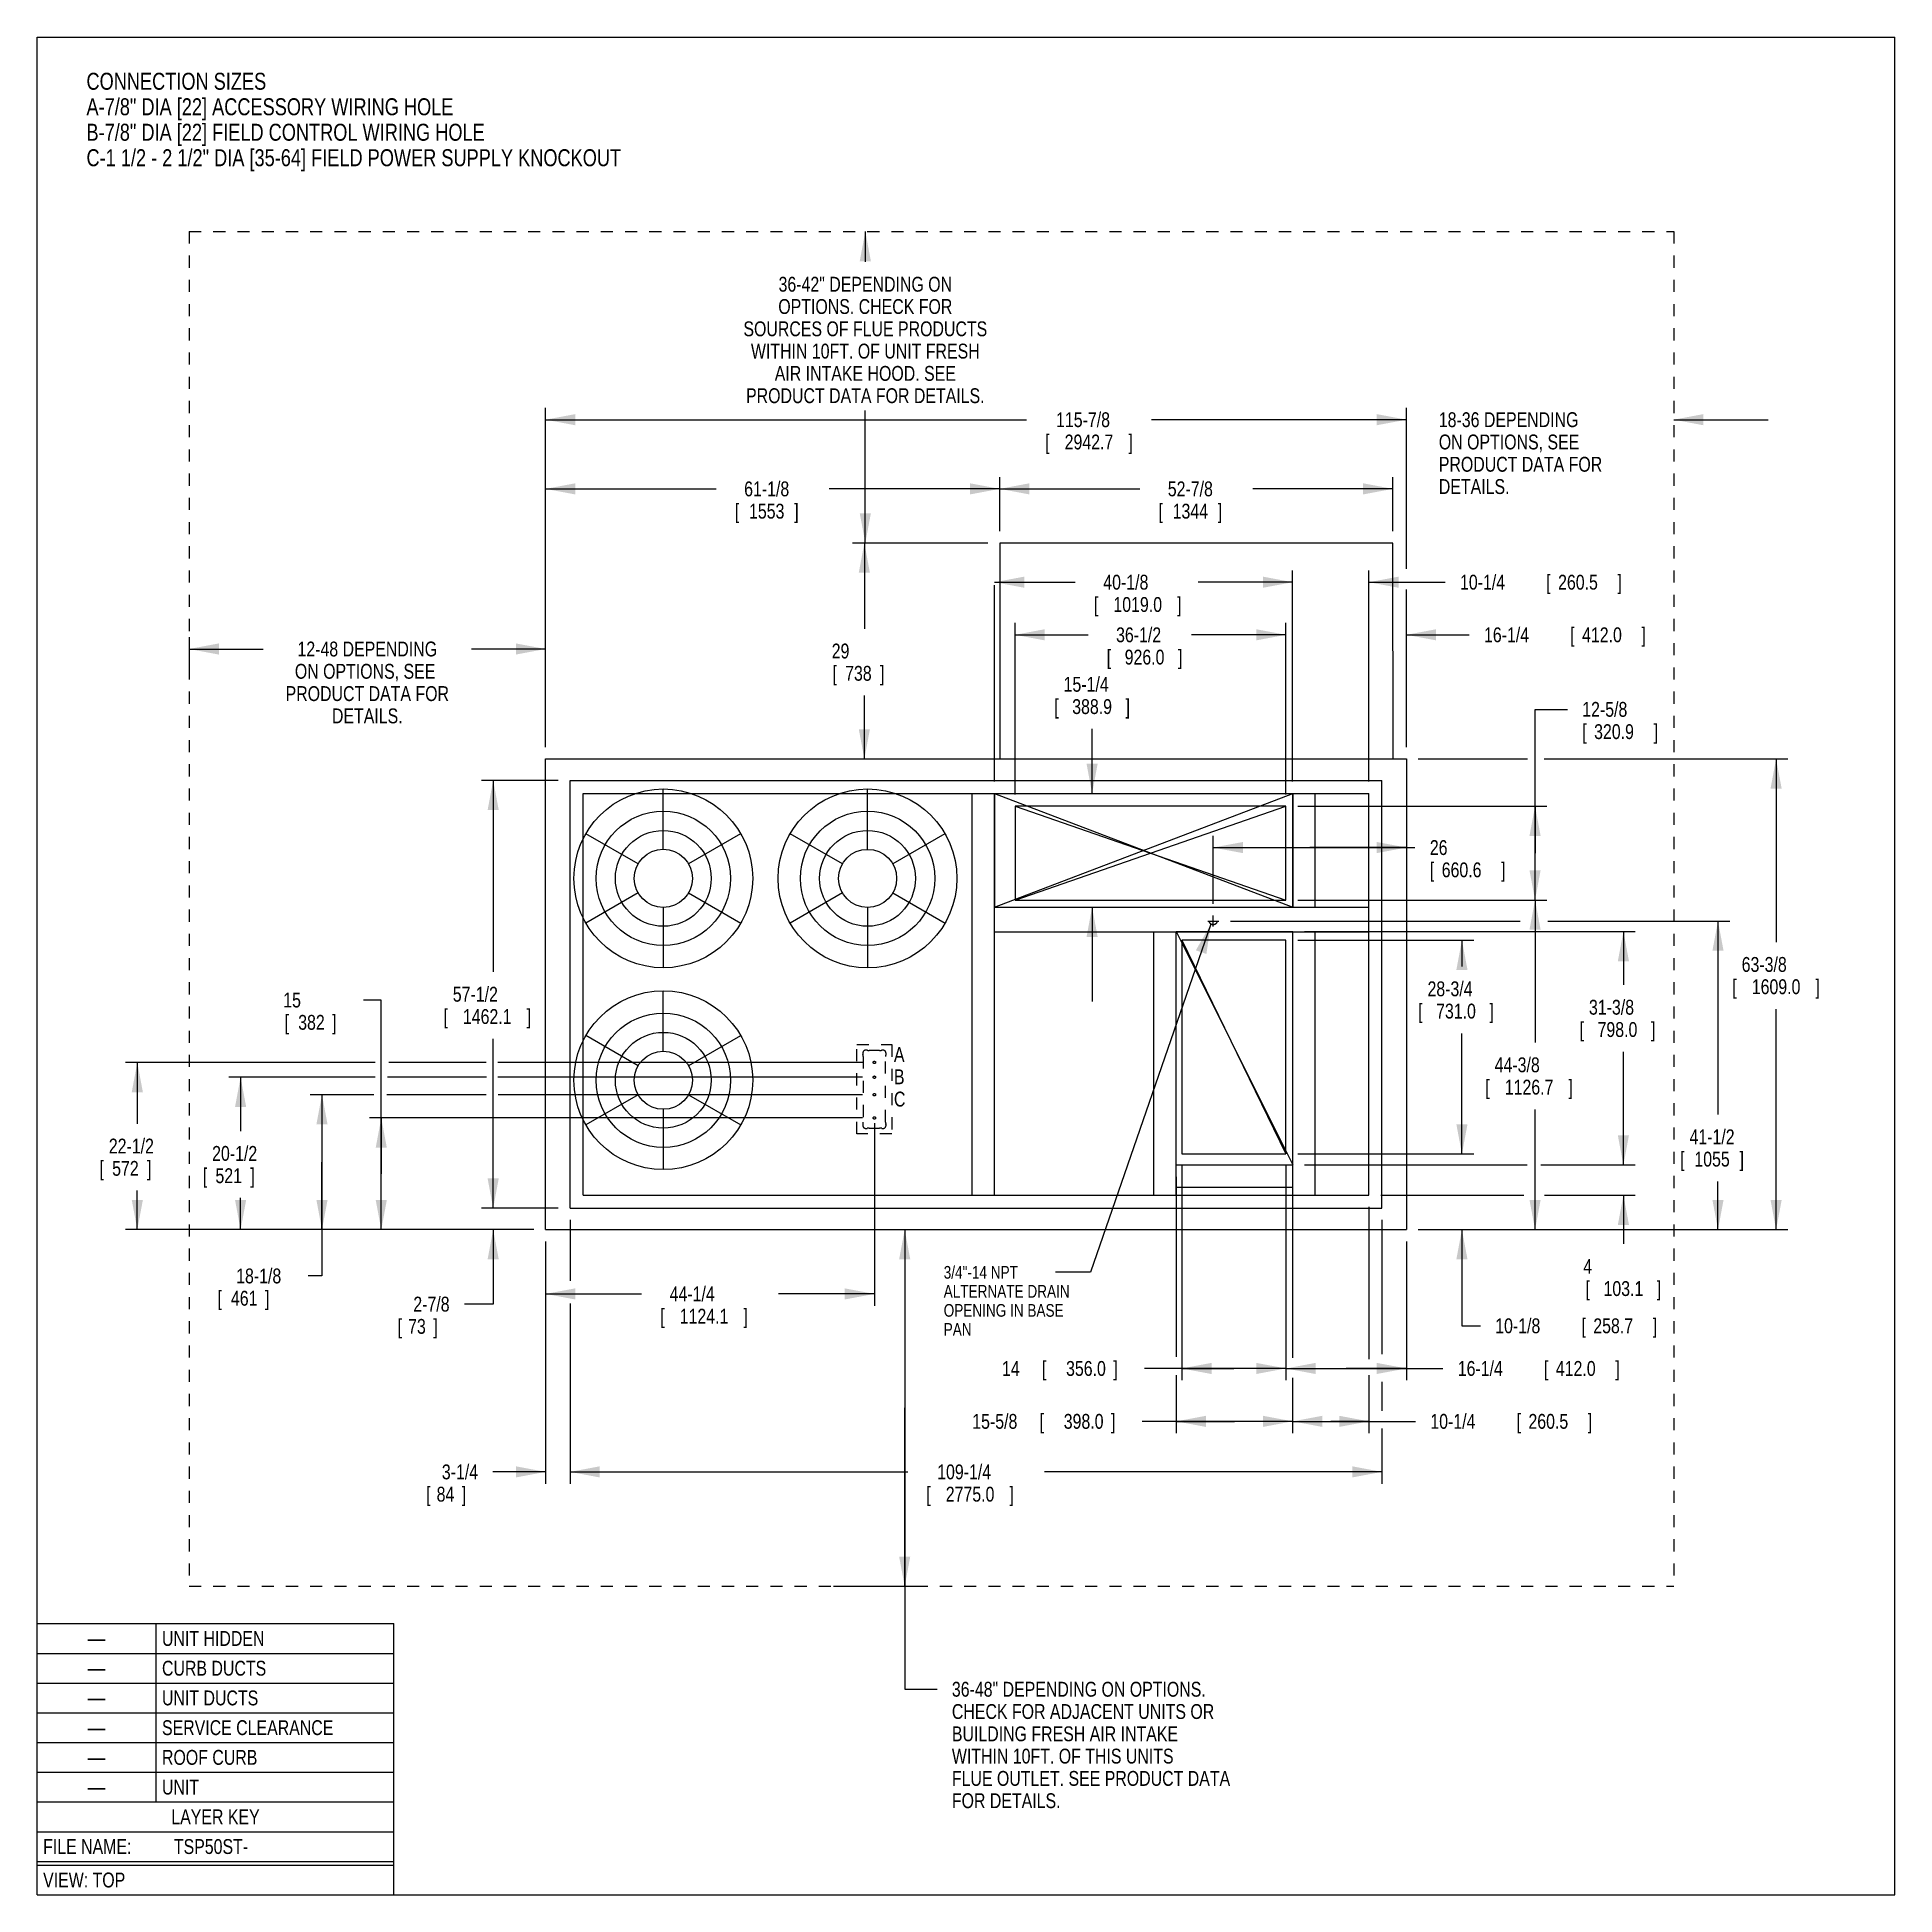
# Model space of a CAD drawing. Extents: x 0 to 250, y 0 to 250.
import ezdxf
from ezdxf.enums import TextEntityAlignment as Align

# ---------------------------------------------------------------- set-up
doc = ezdxf.new("R2010")
doc.units = 0
doc.header["$LTSCALE"] = 16.296296
for name, pattern in [('CENTER', [0.6, 0.375, -0.075, 0.075, -0.075]), ('DASHED', [0.2, 0.1, -0.1]), ('HIDDEN', [0.2, 0.1, -0.1])]:
    doc.linetypes.add(name, pattern=pattern)
doc.layers.get('0').update_dxf_attribs({"linetype": 'CONTINUOUS'})
for name, color, linetype in [('CURB-14', 6, 'CONTINUOUS'), ('CURB-14-DIM', 6, 'CONTINUOUS'), ('CURB-24', 6, 'CONTINUOUS'), ('CURB-24-DIM', 6, 'CONTINUOUS'), ('CURB-DUCTS', 5, 'CONTINUOUS'), ('CURBDUCTDIM', 5, 'CONTINUOUS'), ('HOOD', 7, 'CONTINUOUS'), ('NOTES', 1, 'CONTINUOUS'), ('SERVCLEAR', 1, 'CONTINUOUS'), ('SERVCLRDIM', 1, 'CONTINUOUS'), ('UNIT-DIM', 7, 'CONTINUOUS'), ('UNIT-DUCTS', 2, 'CONTINUOUS'), ('UNIT-HID', 8, 'CONTINUOUS'), ('UNIT-SOL', 7, 'CONTINUOUS'), ('UNITDUCTDIM', 2, 'CONTINUOUS')]:
    doc.layers.add(name, color=color, linetype=linetype)
doc.styles.get("Standard").update_dxf_attribs({"font": 'txt', "width": 0.8})
doc.styles.add('TEXTSTYLE_2', font='txt', dxfattribs={"width": 8})
doc.dimstyles.get("Standard").update_dxf_attribs({"dimtxt": 0.18, "dimasz": 0.18, "dimexe": 0.18, "dimexo": 0.0625, "dimgap": 0.09, "dimtad": 0, "dimtih": 1, "dimtoh": 1, "dimzin": 0, "dimcen": 0.09, "dimazin": 3, "dimtfac": 1, "dimtofl": 0, "dimtmove": 0, "dimatfit": 3})

# ---------------------------------------------------------------- blocks, each defined once
blk = doc.blocks.new('_FILLED')
at = {"color": 0, "linetype": 'ByBlock'}
blk.add_solid([(0, 0), (-1, 0.1875), (-1, -0.1875)], dxfattribs=at)
blk = doc.blocks.new('*D1')
at = {"layer": 'SERVCLRDIM', "color": 1, "linetype": 'CONTINUOUS'}
for p, q in [((116.75, 89.52), (116.75, 65.52)), ((116.75, 41.52), (116.75, 65.52)), ((116.75, 65.52), (116.75, 27.67)), ((107.16, 41.52), (118.34, 41.52)), ((116.75, 27.67), (121.1, 27.67))]:
    blk.add_line(p, q, dxfattribs=at)
at = {"layer": 'SERVCLRDIM', "color": 1, "linetype": 'CONTINUOUS', "xscale": 4, "yscale": 4, "zscale": 4}
for p, rotation in [((116.75, 89.52), 90), ((116.75, 41.52), 270)]:
    blk.add_blockref('_FILLED', p, dxfattribs=dict(at, rotation=rotation))
at = {"layer": 'SERVCLRDIM', "color": 1, "linetype": 'CONTINUOUS', "width": 0.8}
for s, p in [('36-48" DEPENDING ON OPTIONS.', (123.1, 26.67)), ('CHECK FOR ADJACENT UNITS OR', (123.1, 23.67)), ('BUILDING FRESH AIR INTAKE', (123.1, 20.67)), ('WITHIN 10FT. OF THIS UNITS', (123.1, 17.67)), ('FLUE OUTLET. SEE PRODUCT DATA', (123.1, 14.67)), ('FOR DETAILS.', (123.1, 11.67))]:
    blk.add_text(s, height=2, dxfattribs=at).set_placement(p)
blk = doc.blocks.new('*D2')
at = {"layer": 'SERVCLRDIM', "color": 1, "linetype": 'CONTINUOUS'}
for p, q in [((184.27, 197.52), (184.27, 200.11)), ((184.27, 198.52), (171.57, 198.52)), ((184.27, 191.13), (184.27, 197.52)), ((220.24, 198.52), (232.94, 198.52))]:
    blk.add_line(p, q, dxfattribs=at)
at = {"layer": 'SERVCLRDIM', "color": 1, "linetype": 'CONTINUOUS', "xscale": 4, "yscale": 4, "zscale": 4}
blk.add_blockref('_FILLED', (184.27, 198.52), dxfattribs=at)
at = {"layer": 'SERVCLRDIM', "color": 1, "linetype": 'CONTINUOUS', "xscale": 4, "yscale": 4, "zscale": 4, "rotation": 180}
blk.add_blockref('_FILLED', (220.24, 198.52), dxfattribs=at)
at = {"layer": 'SERVCLRDIM', "color": 1, "linetype": 'CONTINUOUS', "width": 0.8}
for s, p in [('18-36 DEPENDING', (188.63, 197.52)), ('ON OPTIONS, SEE', (188.63, 194.52)), ('PRODUCT DATA FOR ', (188.63, 191.52)), ('DETAILS.', (188.63, 188.52))]:
    blk.add_text(s, height=2, dxfattribs=at).set_placement(p)
blk = doc.blocks.new('*D3')
at = {"layer": 'UNIT-DIM', "color": 7, "linetype": 'CONTINUOUS'}
for p, q in [((160.59, 131.05), (199.59, 131.05)), ((203.3, 131.05), (227.79, 131.05)), ((226.2, 131.05), (226.2, 105.01)), ((226.2, 89.52), (226.2, 96.01)), ((185.86, 89.52), (227.79, 89.52))]:
    blk.add_line(p, q, dxfattribs=at)
at = {"layer": 'UNIT-DIM', "color": 7, "linetype": 'CONTINUOUS', "xscale": 4, "yscale": 4, "zscale": 4}
for p, rotation in [((226.2, 131.05), 90), ((226.2, 89.52), 270)]:
    blk.add_blockref('_FILLED', p, dxfattribs=dict(at, rotation=rotation))
at = {"layer": 'UNIT-DIM', "color": 7, "linetype": 'CONTINUOUS', "width": 0.8}
for s, p in [('41-1/2', (225.4, 101.01)), ('[', (221.4, 98.01)), ('1055', (225.4, 98.01)), (']', (229.4, 98.01))]:
    blk.add_text(s, height=2, dxfattribs=at).set_placement(p, align=Align.CENTER)
blk = doc.blocks.new('*D4')
at = {"layer": 'UNIT-DIM', "color": 7, "linetype": 'CONTINUOUS'}
for p, q in [((158.27, 133.38), (158.27, 142.53)), ((158.27, 140.94), (171.27, 140.94)), ((184.27, 140.94), (171.27, 140.94)), ((171.27, 140.94), (185.42, 140.94))]:
    blk.add_line(p, q, dxfattribs=at)
at = {"layer": 'UNIT-DIM', "color": 7, "linetype": 'CONTINUOUS', "xscale": 4, "yscale": 4, "zscale": 4, "rotation": 180}
blk.add_blockref('_FILLED', (158.27, 140.94), dxfattribs=at)
at = {"layer": 'UNIT-DIM', "color": 7, "linetype": 'CONTINUOUS', "xscale": 4, "yscale": 4, "zscale": 4}
blk.add_blockref('_FILLED', (184.27, 140.94), dxfattribs=at)
at = {"layer": 'UNIT-DIM', "color": 7, "linetype": 'CONTINUOUS', "width": 0.8}
for s, p in [('26', (187.42, 139.94)), ('[', (187.42, 136.94)), ('660.6', (189.02, 136.94)), (']', (197.02, 136.94))]:
    blk.add_text(s, height=2, dxfattribs=at).set_placement(p)
blk = doc.blocks.new('*D5')
at = {"layer": 'UNIT-DIM', "color": 7, "linetype": 'CONTINUOUS'}
for p, q in [((127.96, 181.92), (109.73, 181.92)), ((111.32, 181.92), (111.32, 170.39)), ((111.32, 152.87), (111.32, 161.39))]:
    blk.add_line(p, q, dxfattribs=at)
at = {"layer": 'UNIT-DIM', "color": 7, "linetype": 'CONTINUOUS', "xscale": 4, "yscale": 4, "zscale": 4}
for p, rotation in [((111.32, 181.92), 90), ((111.32, 152.87), 270)]:
    blk.add_blockref('_FILLED', p, dxfattribs=dict(at, rotation=rotation))
at = {"layer": 'UNIT-DIM', "color": 7, "linetype": 'CONTINUOUS', "width": 0.8}
for s, p in [('29', (108.12, 166.39)), ('[', (107.32, 163.39)), ('738', (110.52, 163.39)), (']', (113.72, 163.39))]:
    blk.add_text(s, height=2, dxfattribs=at).set_placement(p, align=Align.CENTER)
blk = doc.blocks.new('*D6')
at = {"layer": 'UNIT-DIM', "color": 7, "linetype": 'CONTINUOUS'}
for p, q in [((129.54, 183.5), (129.54, 190.8)), ((182.44, 183.5), (182.44, 190.8)), ((129.54, 189.21), (148.39, 189.21)), ((182.44, 189.21), (163.59, 189.21))]:
    blk.add_line(p, q, dxfattribs=at)
at = {"layer": 'UNIT-DIM', "color": 7, "linetype": 'CONTINUOUS', "xscale": 4, "yscale": 4, "zscale": 4, "rotation": 180}
blk.add_blockref('_FILLED', (129.54, 189.21), dxfattribs=at)
at = {"layer": 'UNIT-DIM', "color": 7, "linetype": 'CONTINUOUS', "xscale": 4, "yscale": 4, "zscale": 4}
blk.add_blockref('_FILLED', (182.44, 189.21), dxfattribs=at)
at = {"layer": 'UNIT-DIM', "color": 7, "linetype": 'CONTINUOUS', "width": 0.8}
for s, p in [('52-7/8', (155.19, 188.21)), ('[', (151.19, 185.21)), ('1344', (155.19, 185.21)), (']', (159.19, 185.21))]:
    blk.add_text(s, height=2, dxfattribs=at).set_placement(p, align=Align.CENTER)
blk = doc.blocks.new('*D7')
at = {"layer": 'UNIT-DIM', "color": 7, "linetype": 'CONTINUOUS'}
for p, q in [((46.31, 120.42), (43.9, 120.42)), ((46.31, 97.04), (46.31, 120.42)), ((111.09, 104.55), (44.72, 104.55)), ((46.31, 104.55), (46.31, 97.04)), ((46.31, 89.52), (46.31, 97.04)), ((66.83, 89.52), (44.72, 89.52))]:
    blk.add_line(p, q, dxfattribs=at)
at = {"layer": 'UNIT-DIM', "color": 7, "linetype": 'CONTINUOUS', "xscale": 4, "yscale": 4, "zscale": 4}
for p, rotation in [((46.31, 104.55), 90), ((46.31, 89.52), 270)]:
    blk.add_blockref('_FILLED', p, dxfattribs=dict(at, rotation=rotation))
at = {"layer": 'UNIT-DIM', "color": 7, "linetype": 'CONTINUOUS', "width": 0.8}
for s, p in [('15', (35.5, 119.42)), ('[', (33.9, 116.42)), ('382', (38.7, 116.42)), (']', (40.3, 116.42))]:
    blk.add_text(s, height=2, dxfattribs=at).set_placement(p, align=Align.RIGHT)
blk = doc.blocks.new('*D8')
at = {"layer": 'UNIT-DIM', "color": 7, "linetype": 'CONTINUOUS'}
for p, q in [((45.32, 107.68), (36.74, 107.68)), ((38.33, 107.68), (38.33, 98.6)), ((60.41, 107.68), (47.06, 107.68)), ((111.09, 107.68), (62.06, 107.68)), ((38.33, 89.52), (38.33, 98.6)), ((38.33, 98.6), (38.33, 83.29)), ((66.83, 89.52), (36.74, 89.52)), ((38.33, 83.29), (36.45, 83.29))]:
    blk.add_line(p, q, dxfattribs=at)
at = {"layer": 'UNIT-DIM', "color": 7, "linetype": 'CONTINUOUS', "xscale": 4, "yscale": 4, "zscale": 4}
for p, rotation in [((38.33, 107.68), 90), ((38.33, 89.52), 270)]:
    blk.add_blockref('_FILLED', p, dxfattribs=dict(at, rotation=rotation))
at = {"layer": 'UNIT-DIM', "color": 7, "linetype": 'CONTINUOUS', "width": 0.8}
for s, p in [('18-1/8', (32.85, 82.29)), ('[', (24.85, 79.29)), ('461', (29.65, 79.29)), (']', (31.25, 79.29))]:
    blk.add_text(s, height=2, dxfattribs=at).set_placement(p, align=Align.RIGHT)
blk = doc.blocks.new('*D9')
at = {"layer": 'UNIT-DIM', "color": 7, "linetype": 'CONTINUOUS'}
for p, q in [((45.49, 110.03), (25.8, 110.03)), ((27.38, 110.03), (27.38, 102.78)), ((60.49, 110.03), (47.14, 110.03)), ((111.09, 110.03), (61.98, 110.03)), ((27.38, 89.52), (27.38, 93.78)), ((66.83, 89.52), (25.8, 89.52))]:
    blk.add_line(p, q, dxfattribs=at)
at = {"layer": 'UNIT-DIM', "color": 7, "linetype": 'CONTINUOUS', "xscale": 4, "yscale": 4, "zscale": 4}
for p, rotation in [((27.38, 110.03), 90), ((27.38, 89.52), 270)]:
    blk.add_blockref('_FILLED', p, dxfattribs=dict(at, rotation=rotation))
at = {"layer": 'UNIT-DIM', "color": 7, "linetype": 'CONTINUOUS', "width": 0.8}
for s, p in [('20-1/2', (26.58, 98.78)), ('[', (22.58, 95.78)), ('521', (25.78, 95.78)), (']', (28.98, 95.78))]:
    blk.add_text(s, height=2, dxfattribs=at).set_placement(p, align=Align.CENTER)
blk = doc.blocks.new('*D10')
at = {"layer": 'UNIT-DIM', "color": 7, "linetype": 'CONTINUOUS'}
for p, q in [((45.49, 112.02), (11.89, 112.02)), ((13.48, 112.02), (13.48, 103.77)), ((60.41, 112.02), (47.31, 112.02)), ((111.09, 112.02), (61.98, 112.02)), ((13.48, 89.52), (13.48, 94.77)), ((66.83, 89.52), (11.89, 89.52))]:
    blk.add_line(p, q, dxfattribs=at)
at = {"layer": 'UNIT-DIM', "color": 7, "linetype": 'CONTINUOUS', "xscale": 4, "yscale": 4, "zscale": 4}
for p, rotation in [((13.48, 112.02), 90), ((13.48, 89.52), 270)]:
    blk.add_blockref('_FILLED', p, dxfattribs=dict(at, rotation=rotation))
at = {"layer": 'UNIT-DIM', "color": 7, "linetype": 'CONTINUOUS', "width": 0.8}
for s, p in [('22-1/2', (12.68, 99.77)), ('[', (8.68, 96.77)), ('572', (11.88, 96.77)), (']', (15.08, 96.77))]:
    blk.add_text(s, height=2, dxfattribs=at).set_placement(p, align=Align.CENTER)
blk = doc.blocks.new('*D11')
at = {"layer": 'UNIT-DIM', "color": 7, "linetype": 'CONTINUOUS'}
for p, q in [((112.67, 103.86), (112.67, 79.28)), ((68.42, 87.93), (68.42, 79.28)), ((68.42, 80.87), (81.35, 80.87)), ((112.67, 80.87), (99.75, 80.87))]:
    blk.add_line(p, q, dxfattribs=at)
at = {"layer": 'UNIT-DIM', "color": 7, "linetype": 'CONTINUOUS', "xscale": 4, "yscale": 4, "zscale": 4, "rotation": 180}
blk.add_blockref('_FILLED', (68.42, 80.87), dxfattribs=at)
at = {"layer": 'UNIT-DIM', "color": 7, "linetype": 'CONTINUOUS', "xscale": 4, "yscale": 4, "zscale": 4}
blk.add_blockref('_FILLED', (112.67, 80.87), dxfattribs=at)
at = {"layer": 'UNIT-DIM', "color": 7, "linetype": 'CONTINUOUS', "width": 0.8}
for s, p in [('44-1/4', (88.15, 79.87)), ('[', (84.15, 76.87)), ('1124.1', (89.75, 76.87)), (']', (95.35, 76.87))]:
    blk.add_text(s, height=2, dxfattribs=at).set_placement(p, align=Align.CENTER)
blk = doc.blocks.new('*D12')
at = {"layer": 'UNITDUCTDIM', "color": 2, "linetype": 'CONTINUOUS'}
for p, q in [((169.64, 133.88), (203.17, 133.88)), ((201.58, 133.88), (201.58, 114.7)), ((201.58, 89.52), (201.58, 105.7)), ((185.86, 89.52), (203.17, 89.52))]:
    blk.add_line(p, q, dxfattribs=at)
at = {"layer": 'UNITDUCTDIM', "color": 2, "linetype": 'CONTINUOUS', "xscale": 4, "yscale": 4, "zscale": 4}
for p, rotation in [((201.58, 133.88), 90), ((201.58, 89.52), 270)]:
    blk.add_blockref('_FILLED', p, dxfattribs=dict(at, rotation=rotation))
at = {"layer": 'UNITDUCTDIM', "color": 2, "linetype": 'CONTINUOUS', "width": 0.8}
for s, p in [('44-3/8', (199.18, 110.7)), ('[', (195.18, 107.7)), ('1126.7', (200.78, 107.7)), (']', (206.38, 107.7))]:
    blk.add_text(s, height=2, dxfattribs=at).set_placement(p, align=Align.CENTER)
blk = doc.blocks.new('*D13')
at = {"layer": 'UNITDUCTDIM', "color": 2, "linetype": 'CONTINUOUS'}
for p, q in [((201.58, 140.19), (201.58, 159.54)), ((201.58, 159.54), (205.93, 159.54)), ((169.64, 146.51), (203.17, 146.51)), ((201.58, 146.51), (201.58, 140.19)), ((201.58, 133.88), (201.58, 140.19)), ((169.64, 133.88), (203.17, 133.88))]:
    blk.add_line(p, q, dxfattribs=at)
at = {"layer": 'UNITDUCTDIM', "color": 2, "linetype": 'CONTINUOUS', "xscale": 4, "yscale": 4, "zscale": 4}
for p, rotation in [((201.58, 146.51), 90), ((201.58, 133.88), 270)]:
    blk.add_blockref('_FILLED', p, dxfattribs=dict(at, rotation=rotation))
at = {"layer": 'UNITDUCTDIM', "color": 2, "linetype": 'CONTINUOUS', "width": 0.8}
for s, p in [('12-5/8', (207.93, 158.54)), ('[', (207.93, 155.54)), ('320.9', (209.53, 155.54)), (']', (217.53, 155.54))]:
    blk.add_text(s, height=2, dxfattribs=at).set_placement(p)
blk = doc.blocks.new('*D14')
at = {"layer": 'UNIT-DIM', "color": 7, "linetype": 'CONTINUOUS'}
for p, q in [((68.42, 154.46), (68.42, 190.8)), ((129.54, 183.5), (129.54, 190.8)), ((68.42, 189.21), (91.38, 189.21)), ((129.54, 189.21), (106.58, 189.21))]:
    blk.add_line(p, q, dxfattribs=at)
at = {"layer": 'UNIT-DIM', "color": 7, "linetype": 'CONTINUOUS', "xscale": 4, "yscale": 4, "zscale": 4, "rotation": 180}
blk.add_blockref('_FILLED', (68.42, 189.21), dxfattribs=at)
at = {"layer": 'UNIT-DIM', "color": 7, "linetype": 'CONTINUOUS', "xscale": 4, "yscale": 4, "zscale": 4}
blk.add_blockref('_FILLED', (129.54, 189.21), dxfattribs=at)
at = {"layer": 'UNIT-DIM', "color": 7, "linetype": 'CONTINUOUS', "width": 0.8}
for s, p in [('61-1/8', (98.18, 188.21)), ('[', (94.18, 185.21)), ('1553', (98.18, 185.21)), (']', (102.18, 185.21))]:
    blk.add_text(s, height=2, dxfattribs=at).set_placement(p, align=Align.CENTER)
blk = doc.blocks.new('*D15')
at = {"layer": 'UNITDUCTDIM', "color": 2, "linetype": 'CONTINUOUS'}
for p, q in [((168.05, 148.1), (168.05, 171.16)), ((184.27, 154.46), (184.27, 171.16)), ((168.05, 169.57), (155.35, 169.57)), ((184.27, 169.57), (192.71, 169.57))]:
    blk.add_line(p, q, dxfattribs=at)
at = {"layer": 'UNITDUCTDIM', "color": 2, "linetype": 'CONTINUOUS', "xscale": 4, "yscale": 4, "zscale": 4}
blk.add_blockref('_FILLED', (168.05, 169.57), dxfattribs=at)
at = {"layer": 'UNITDUCTDIM', "color": 2, "linetype": 'CONTINUOUS', "xscale": 4, "yscale": 4, "zscale": 4, "rotation": 180}
blk.add_blockref('_FILLED', (184.27, 169.57), dxfattribs=at)
at = {"layer": 'UNITDUCTDIM', "color": 2, "linetype": 'CONTINUOUS', "width": 0.8}
for s, p in [('16-1/4', (194.71, 168.57)), ('[', (206.31, 168.57)), ('412.0', (207.91, 168.57)), (']', (215.91, 168.57))]:
    blk.add_text(s, height=2, dxfattribs=at).set_placement(p)
blk = doc.blocks.new('*D16')
at = {"layer": 'UNITDUCTDIM', "color": 2, "linetype": 'CONTINUOUS'}
for p, q in [((131.6, 148.1), (131.6, 171.16)), ((168.05, 148.1), (168.05, 171.16)), ((131.6, 169.57), (141.43, 169.57)), ((168.05, 169.57), (158.23, 169.57))]:
    blk.add_line(p, q, dxfattribs=at)
at = {"layer": 'UNITDUCTDIM', "color": 2, "linetype": 'CONTINUOUS', "xscale": 4, "yscale": 4, "zscale": 4, "rotation": 180}
blk.add_blockref('_FILLED', (131.6, 169.57), dxfattribs=at)
at = {"layer": 'UNITDUCTDIM', "color": 2, "linetype": 'CONTINUOUS', "xscale": 4, "yscale": 4, "zscale": 4}
blk.add_blockref('_FILLED', (168.05, 169.57), dxfattribs=at)
at = {"layer": 'UNITDUCTDIM', "color": 2, "linetype": 'CONTINUOUS', "width": 0.8}
for s, p in [('36-1/2', (148.23, 168.57)), ('[', (144.23, 165.57)), ('926.0', (149.03, 165.57)), (']', (153.83, 165.57))]:
    blk.add_text(s, height=2, dxfattribs=at).set_placement(p, align=Align.CENTER)
blk = doc.blocks.new('*D17')
at = {"layer": 'UNITDUCTDIM', "color": 2, "linetype": 'CONTINUOUS'}
for p, q in [((168.05, 88.37), (168.05, 69.25)), ((184.27, 87.93), (184.27, 69.25)), ((168.05, 70.84), (176.16, 70.84)), ((184.27, 70.84), (176.16, 70.84)), ((176.16, 70.84), (189.18, 70.84))]:
    blk.add_line(p, q, dxfattribs=at)
at = {"layer": 'UNITDUCTDIM', "color": 2, "linetype": 'CONTINUOUS', "xscale": 4, "yscale": 4, "zscale": 4, "rotation": 180}
blk.add_blockref('_FILLED', (168.05, 70.84), dxfattribs=at)
at = {"layer": 'UNITDUCTDIM', "color": 2, "linetype": 'CONTINUOUS', "xscale": 4, "yscale": 4, "zscale": 4}
blk.add_blockref('_FILLED', (184.27, 70.84), dxfattribs=at)
at = {"layer": 'UNITDUCTDIM', "color": 2, "linetype": 'CONTINUOUS', "width": 0.8}
for s, p in [('16-1/4', (191.18, 69.84)), ('[', (202.78, 69.84)), ('412.0', (204.38, 69.84)), (']', (212.38, 69.84))]:
    blk.add_text(s, height=2, dxfattribs=at).set_placement(p)
blk = doc.blocks.new('*D18')
at = {"layer": 'UNITDUCTDIM', "color": 2, "linetype": 'CONTINUOUS'}
for p, q in [((154.04, 98.12), (154.04, 69.25)), ((168.05, 98.12), (168.05, 85.95)), ((168.05, 81.8), (168.05, 69.25)), ((161.05, 70.84), (149.02, 70.84)), ((154.04, 70.84), (161.05, 70.84)), ((168.05, 70.84), (161.05, 70.84))]:
    blk.add_line(p, q, dxfattribs=at)
at = {"layer": 'UNITDUCTDIM', "color": 2, "linetype": 'CONTINUOUS', "xscale": 4, "yscale": 4, "zscale": 4, "rotation": 180}
blk.add_blockref('_FILLED', (154.04, 70.84), dxfattribs=at)
at = {"layer": 'UNITDUCTDIM', "color": 2, "linetype": 'CONTINUOUS', "xscale": 4, "yscale": 4, "zscale": 4}
blk.add_blockref('_FILLED', (168.05, 70.84), dxfattribs=at)
at = {"layer": 'UNITDUCTDIM', "color": 2, "linetype": 'CONTINUOUS', "width": 0.8}
for s, p in [('14', (132.22, 69.84)), ('[', (135.82, 69.84)), ('356.0', (143.82, 69.84)), (']', (145.42, 69.84))]:
    blk.add_text(s, height=2, dxfattribs=at).set_placement(p, align=Align.RIGHT)
blk = doc.blocks.new('*D19')
at = {"layer": 'UNITDUCTDIM', "color": 2, "linetype": 'CONTINUOUS'}
for p, q in [((169.64, 128.48), (193.32, 128.48)), ((191.74, 128.48), (191.74, 124.93)), ((191.74, 99.71), (191.74, 115.93)), ((169.64, 99.71), (193.32, 99.71))]:
    blk.add_line(p, q, dxfattribs=at)
at = {"layer": 'UNITDUCTDIM', "color": 2, "linetype": 'CONTINUOUS', "xscale": 4, "yscale": 4, "zscale": 4}
for p, rotation in [((191.74, 128.48), 90), ((191.74, 99.71), 270)]:
    blk.add_blockref('_FILLED', p, dxfattribs=dict(at, rotation=rotation))
at = {"layer": 'UNITDUCTDIM', "color": 2, "linetype": 'CONTINUOUS', "width": 0.8}
for s, p in [('28-3/4', (190.14, 120.93)), ('[', (186.14, 117.93)), (']', (195.74, 117.93)), ('731.0', (190.94, 117.93))]:
    blk.add_text(s, height=2, dxfattribs=at).set_placement(p, align=Align.CENTER)
blk = doc.blocks.new('*D20')
at = {"layer": 'SERVCLRDIM', "color": 1, "linetype": 'CONTINUOUS'}
for p, q in [((20.45, 169.24), (20.45, 166.66)), ((20.45, 167.66), (30.43, 167.66)), ((68.42, 167.66), (58.43, 167.66)), ((68.42, 166.66), (68.42, 169.24)), ((20.45, 166.66), (20.45, 163.95)), ((68.42, 154.46), (68.42, 166.66))]:
    blk.add_line(p, q, dxfattribs=at)
at = {"layer": 'SERVCLRDIM', "color": 1, "linetype": 'CONTINUOUS', "xscale": 4, "yscale": 4, "zscale": 4, "rotation": 180}
blk.add_blockref('_FILLED', (20.45, 167.66), dxfattribs=at)
at = {"layer": 'SERVCLRDIM', "color": 1, "linetype": 'CONTINUOUS', "xscale": 4, "yscale": 4, "zscale": 4}
blk.add_blockref('_FILLED', (68.42, 167.66), dxfattribs=at)
at = {"layer": 'SERVCLRDIM', "color": 1, "linetype": 'CONTINUOUS', "width": 0.8}
for s, p in [('12-48 DEPENDING', (44.43, 166.66)), ('ON OPTIONS, SEE ', (44.43, 163.66)), ('PRODUCT DATA FOR', (44.43, 160.66)), ('DETAILS.', (44.43, 157.66))]:
    blk.add_text(s, height=2, dxfattribs=at).set_placement(p, align=Align.CENTER)
blk = doc.blocks.new('*D21')
at = {"layer": 'SERVCLRDIM', "color": 1, "linetype": 'CONTINUOUS'}
for p, q in [((111.45, 223.85), (111.45, 219.75)), ((111.45, 181.92), (111.45, 199.75)), ((127.96, 181.92), (109.86, 181.92))]:
    blk.add_line(p, q, dxfattribs=at)
at = {"layer": 'SERVCLRDIM', "color": 1, "linetype": 'CONTINUOUS', "xscale": 4, "yscale": 4, "zscale": 4}
for p, rotation in [((111.45, 223.85), 90), ((111.45, 181.92), 270)]:
    blk.add_blockref('_FILLED', p, dxfattribs=dict(at, rotation=rotation))
at = {"layer": 'SERVCLRDIM', "color": 1, "linetype": 'CONTINUOUS', "width": 0.8}
for s, p in [('36-42" DEPENDING ON', (111.45, 215.75)), ('OPTIONS. CHECK FOR', (111.45, 212.75)), ('SOURCES OF FLUE PRODUCTS', (111.45, 209.75)), ('WITHIN 10FT. OF UNIT FRESH', (111.45, 206.75)), ('AIR INTAKE HOOD. SEE', (111.45, 203.75)), ('PRODUCT DATA FOR DETAILS.', (111.45, 200.75))]:
    blk.add_text(s, height=2, dxfattribs=at).set_placement(p, align=Align.CENTER)
blk = doc.blocks.new('*D22')
at = {"layer": 'CURB-14-DIM', "color": 6, "linetype": 'CONTINUOUS'}
for p, q in [((70.13, 149.98), (59.78, 149.98)), ((61.37, 149.98), (61.37, 124.2)), ((61.37, 92.41), (61.37, 115.2)), ((70.03, 92.41), (59.78, 92.41))]:
    blk.add_line(p, q, dxfattribs=at)
at = {"layer": 'CURB-14-DIM', "color": 6, "linetype": 'CONTINUOUS', "xscale": 4, "yscale": 4, "zscale": 4}
for p, rotation in [((61.37, 149.98), 90), ((61.37, 92.41), 270)]:
    blk.add_blockref('_FILLED', p, dxfattribs=dict(at, rotation=rotation))
at = {"layer": 'CURB-14-DIM', "color": 6, "linetype": 'CONTINUOUS', "width": 0.8}
for s, p in [('57-1/2', (58.97, 120.2)), ('[', (54.97, 117.2)), ('1462.1', (60.57, 117.2)), (']', (66.17, 117.2))]:
    blk.add_text(s, height=2, dxfattribs=at).set_placement(p, align=Align.CENTER)
blk = doc.blocks.new('*D23')
at = {"layer": 'CURB-14-DIM', "color": 6, "linetype": 'CONTINUOUS'}
for p, q in [((71.72, 90.83), (71.72, 82.65)), ((180.97, 90.83), (180.97, 72.76)), ((71.72, 79.58), (71.72, 55.33)), ((180.97, 69.05), (180.97, 65.13)), ((180.97, 62.78), (180.97, 55.33)), ((71.72, 56.92), (117.15, 56.92)), ((180.97, 56.92), (135.55, 56.92))]:
    blk.add_line(p, q, dxfattribs=at)
at = {"layer": 'CURB-14-DIM', "color": 6, "linetype": 'CONTINUOUS', "xscale": 4, "yscale": 4, "zscale": 4, "rotation": 180}
blk.add_blockref('_FILLED', (71.72, 56.92), dxfattribs=at)
at = {"layer": 'CURB-14-DIM', "color": 6, "linetype": 'CONTINUOUS', "xscale": 4, "yscale": 4, "zscale": 4}
blk.add_blockref('_FILLED', (180.97, 56.92), dxfattribs=at)
at = {"layer": 'CURB-14-DIM', "color": 6, "linetype": 'CONTINUOUS', "width": 0.8}
for s, p in [('109-1/4', (124.75, 55.92)), ('[', (119.95, 52.92)), (']', (131.15, 52.92)), ('2775.0', (125.55, 52.92))]:
    blk.add_text(s, height=2, dxfattribs=at).set_placement(p, align=Align.CENTER)
blk = doc.blocks.new('*D24')
at = {"layer": 'CURBDUCTDIM', "color": 5, "linetype": 'CONTINUOUS'}
for p, q in [((128.85, 176.65), (139.71, 176.65)), ((128.85, 149.81), (128.85, 176.26)), ((168.96, 176.65), (158.11, 176.65)), ((168.96, 149.81), (168.96, 176.97))]:
    blk.add_line(p, q, dxfattribs=at)
at = {"layer": 'CURBDUCTDIM', "color": 5, "linetype": 'CONTINUOUS', "xscale": 4, "yscale": 4, "zscale": 4, "rotation": 180}
blk.add_blockref('_FILLED', (128.85, 176.65), dxfattribs=at)
at = {"layer": 'CURBDUCTDIM', "color": 5, "linetype": 'CONTINUOUS', "xscale": 4, "yscale": 4, "zscale": 4}
blk.add_blockref('_FILLED', (168.96, 176.65), dxfattribs=at)
at = {"layer": 'CURBDUCTDIM', "color": 5, "linetype": 'CONTINUOUS', "width": 0.8}
for s, p in [('40-1/8', (146.51, 175.65)), ('[', (142.51, 172.65)), ('1019.0', (148.11, 172.65)), (']', (153.71, 172.65))]:
    blk.add_text(s, height=2, dxfattribs=at).set_placement(p, align=Align.CENTER)
blk = doc.blocks.new('*D25')
at = {"layer": 'CURBDUCTDIM', "color": 5, "linetype": 'CONTINUOUS'}
for p, q in [((153.3, 96.64), (153.3, 72.39)), ((168.96, 96.64), (168.96, 72.26)), ((153.3, 69.92), (153.3, 62.14)), ((168.96, 69.59), (168.96, 62.14)), ((161.13, 63.72), (148.71, 63.72)), ((153.3, 63.72), (161.13, 63.72)), ((168.96, 63.72), (161.13, 63.72))]:
    blk.add_line(p, q, dxfattribs=at)
at = {"layer": 'CURBDUCTDIM', "color": 5, "linetype": 'CONTINUOUS', "xscale": 4, "yscale": 4, "zscale": 4, "rotation": 180}
blk.add_blockref('_FILLED', (153.3, 63.72), dxfattribs=at)
at = {"layer": 'CURBDUCTDIM', "color": 5, "linetype": 'CONTINUOUS', "xscale": 4, "yscale": 4, "zscale": 4}
blk.add_blockref('_FILLED', (168.96, 63.72), dxfattribs=at)
at = {"layer": 'CURBDUCTDIM', "color": 5, "linetype": 'CONTINUOUS', "width": 0.8}
for s, p in [('15-5/8', (131.91, 62.72)), ('[', (135.51, 62.72)), ('398.0', (143.51, 62.72)), (']', (145.11, 62.72))]:
    blk.add_text(s, height=2, dxfattribs=at).set_placement(p, align=Align.RIGHT)
blk = doc.blocks.new('*D26')
at = {"layer": 'CURBDUCTDIM', "color": 5, "linetype": 'CONTINUOUS'}
for p, q in [((170.55, 129.64), (215.05, 129.64)), ((213.47, 129.64), (213.47, 122.45)), ((213.47, 98.22), (213.47, 113.45)), ((170.55, 98.22), (200.52, 98.22)), ((202.38, 98.22), (215.05, 98.22))]:
    blk.add_line(p, q, dxfattribs=at)
at = {"layer": 'CURBDUCTDIM', "color": 5, "linetype": 'CONTINUOUS', "xscale": 4, "yscale": 4, "zscale": 4}
for p, rotation in [((213.47, 129.64), 90), ((213.47, 98.22), 270)]:
    blk.add_blockref('_FILLED', p, dxfattribs=dict(at, rotation=rotation))
at = {"layer": 'CURBDUCTDIM', "color": 5, "linetype": 'CONTINUOUS', "width": 0.8}
for s, p in [('31-3/8', (211.87, 118.45)), ('[', (207.87, 115.45)), (']', (217.47, 115.45)), ('798.0', (212.67, 115.45))]:
    blk.add_text(s, height=2, dxfattribs=at).set_placement(p, align=Align.CENTER)
blk = doc.blocks.new('*D27')
at = {"layer": 'CURBDUCTDIM', "color": 5, "linetype": 'CONTINUOUS'}
for p, q in [((141.97, 148.23), (141.97, 156.91)), ((141.28, 148.23), (143.56, 148.23)), ((140.77, 132.91), (143.56, 132.91)), ((141.97, 132.91), (141.97, 120.21))]:
    blk.add_line(p, q, dxfattribs=at)
at = {"layer": 'CURBDUCTDIM', "color": 5, "linetype": 'CONTINUOUS', "xscale": 4, "yscale": 4, "zscale": 4}
for p, rotation in [((141.97, 148.23), 270), ((141.97, 132.91), 90)]:
    blk.add_blockref('_FILLED', p, dxfattribs=dict(at, rotation=rotation))
at = {"layer": 'CURBDUCTDIM', "color": 5, "linetype": 'CONTINUOUS', "width": 0.8}
for s, p in [('15-1/4', (141.17, 161.91)), ('[', (137.17, 158.91)), ('388.9', (141.97, 158.91)), (']', (146.77, 158.91))]:
    blk.add_text(s, height=2, dxfattribs=at).set_placement(p, align=Align.CENTER)
blk = doc.blocks.new('*D28')
at = {"layer": 'UNITDUCTDIM', "color": 2, "linetype": 'CONTINUOUS'}
for p, q in [((191.74, 99.71), (191.74, 112.41)), ((169.64, 99.71), (193.32, 99.71)), ((185.86, 89.52), (193.32, 89.52)), ((191.74, 89.52), (191.74, 76.58)), ((191.74, 76.58), (194.22, 76.58))]:
    blk.add_line(p, q, dxfattribs=at)
at = {"layer": 'UNITDUCTDIM', "color": 2, "linetype": 'CONTINUOUS', "xscale": 4, "yscale": 4, "zscale": 4}
for p, rotation in [((191.74, 99.71), 270), ((191.74, 89.52), 90)]:
    blk.add_blockref('_FILLED', p, dxfattribs=dict(at, rotation=rotation))
at = {"layer": 'UNITDUCTDIM', "color": 2, "linetype": 'CONTINUOUS', "width": 0.8}
for s, p in [('10-1/8', (196.22, 75.58)), ('[', (207.82, 75.58)), ('258.7', (209.42, 75.58)), (']', (217.42, 75.58))]:
    blk.add_text(s, height=2, dxfattribs=at).set_placement(p)
blk = doc.blocks.new('*D29')
at = {"layer": 'CURB-14-DIM', "color": 6, "linetype": 'CONTINUOUS'}
for p, q in [((61.37, 92.41), (61.37, 105.11)), ((70.13, 92.41), (59.78, 92.41)), ((66.83, 89.52), (59.78, 89.52)), ((61.37, 89.52), (61.37, 79.5)), ((61.37, 79.5), (57.5, 79.5))]:
    blk.add_line(p, q, dxfattribs=at)
at = {"layer": 'CURB-14-DIM', "color": 6, "linetype": 'CONTINUOUS', "xscale": 4, "yscale": 4, "zscale": 4}
for p, rotation in [((61.37, 92.41), 270), ((61.37, 89.52), 90)]:
    blk.add_blockref('_FILLED', p, dxfattribs=dict(at, rotation=rotation))
at = {"layer": 'CURB-14-DIM', "color": 6, "linetype": 'CONTINUOUS', "width": 0.8}
for s, p in [('2-7/8', (55.5, 78.5)), ('[', (49.1, 75.5)), ('73', (52.3, 75.5)), (']', (53.9, 75.5))]:
    blk.add_text(s, height=2, dxfattribs=at).set_placement(p, align=Align.RIGHT)
blk = doc.blocks.new('*D30')
at = {"layer": 'CURB-14-DIM', "color": 6, "linetype": 'CONTINUOUS'}
for p, q in [((68.42, 87.93), (68.42, 55.33)), ((71.72, 74.17), (71.72, 55.33)), ((68.42, 56.92), (61.34, 56.92)), ((71.72, 56.92), (84.42, 56.92))]:
    blk.add_line(p, q, dxfattribs=at)
at = {"layer": 'CURB-14-DIM', "color": 6, "linetype": 'CONTINUOUS', "xscale": 4, "yscale": 4, "zscale": 4}
blk.add_blockref('_FILLED', (68.42, 56.92), dxfattribs=at)
at = {"layer": 'CURB-14-DIM', "color": 6, "linetype": 'CONTINUOUS', "xscale": 4, "yscale": 4, "zscale": 4, "rotation": 180}
blk.add_blockref('_FILLED', (71.72, 56.92), dxfattribs=at)
at = {"layer": 'CURB-14-DIM', "color": 6, "linetype": 'CONTINUOUS', "width": 0.8}
for s, p in [('3-1/4', (59.34, 55.92)), ('[', (52.94, 52.92)), (']', (57.74, 52.92)), ('84', (56.14, 52.92))]:
    blk.add_text(s, height=2, dxfattribs=at).set_placement(p, align=Align.RIGHT)
blk = doc.blocks.new('*D31')
at = {"layer": 'UNIT-DIM', "color": 7, "linetype": 'CONTINUOUS'}
for p, q in [((185.86, 152.87), (200.58, 152.87)), ((202.8, 152.87), (235.6, 152.87)), ((234.02, 152.87), (234.02, 128.21)), ((234.02, 89.52), (234.02, 119.21)), ((185.86, 89.52), (235.6, 89.52))]:
    blk.add_line(p, q, dxfattribs=at)
at = {"layer": 'UNIT-DIM', "color": 7, "linetype": 'CONTINUOUS', "xscale": 4, "yscale": 4, "zscale": 4}
for p, rotation in [((234.02, 152.87), 90), ((234.02, 89.52), 270)]:
    blk.add_blockref('_FILLED', p, dxfattribs=dict(at, rotation=rotation))
at = {"layer": 'UNIT-DIM', "color": 7, "linetype": 'CONTINUOUS', "width": 0.8}
for s, p in [('63-3/8', (232.42, 124.21)), ('[', (228.42, 121.21)), ('1609.0', (234.02, 121.21)), (']', (239.62, 121.21))]:
    blk.add_text(s, height=2, dxfattribs=at).set_placement(p, align=Align.CENTER)
blk = doc.blocks.new('*D32')
at = {"layer": 'UNIT-DIM', "color": 7, "linetype": 'CONTINUOUS'}
for p, q in [((68.42, 154.46), (68.42, 200.11)), ((184.27, 178.44), (184.27, 200.11)), ((68.42, 198.52), (133.15, 198.52)), ((184.27, 198.52), (149.95, 198.52)), ((184.27, 154.46), (184.27, 175.66))]:
    blk.add_line(p, q, dxfattribs=at)
at = {"layer": 'UNIT-DIM', "color": 7, "linetype": 'CONTINUOUS', "xscale": 4, "yscale": 4, "zscale": 4, "rotation": 180}
blk.add_blockref('_FILLED', (68.42, 198.52), dxfattribs=at)
at = {"layer": 'UNIT-DIM', "color": 7, "linetype": 'CONTINUOUS', "xscale": 4, "yscale": 4, "zscale": 4}
blk.add_blockref('_FILLED', (184.27, 198.52), dxfattribs=at)
at = {"layer": 'UNIT-DIM', "color": 7, "linetype": 'CONTINUOUS', "width": 0.8}
for s, p in [('115-7/8', (140.75, 197.52)), ('[', (135.95, 194.52)), ('2942.7', (141.55, 194.52)), (']', (147.15, 194.52))]:
    blk.add_text(s, height=2, dxfattribs=at).set_placement(p, align=Align.CENTER)
blk = doc.blocks.new('*D33')
at = {"layer": 'CURBDUCTDIM', "color": 5, "linetype": 'CONTINUOUS'}
for p, q in [((168.96, 149.81), (168.96, 178.24)), ((179.22, 149.81), (179.22, 178.24)), ((168.96, 176.65), (156.26, 176.65)), ((179.22, 176.65), (189.48, 176.65))]:
    blk.add_line(p, q, dxfattribs=at)
at = {"layer": 'CURBDUCTDIM', "color": 5, "linetype": 'CONTINUOUS', "xscale": 4, "yscale": 4, "zscale": 4}
blk.add_blockref('_FILLED', (168.96, 176.65), dxfattribs=at)
at = {"layer": 'CURBDUCTDIM', "color": 5, "linetype": 'CONTINUOUS', "xscale": 4, "yscale": 4, "zscale": 4, "rotation": 180}
blk.add_blockref('_FILLED', (179.22, 176.65), dxfattribs=at)
at = {"layer": 'CURBDUCTDIM', "color": 5, "linetype": 'CONTINUOUS', "width": 0.8}
for s, p in [('10-1/4', (191.48, 175.65)), ('[', (203.08, 175.65)), ('260.5', (204.68, 175.65)), (']', (212.68, 175.65))]:
    blk.add_text(s, height=2, dxfattribs=at).set_placement(p)
blk = doc.blocks.new('*D34')
at = {"layer": 'CURBDUCTDIM', "color": 5, "linetype": 'CONTINUOUS'}
for p, q in [((179.22, 92.58), (179.22, 72.07)), ((179.22, 69.92), (179.22, 62.14)), ((168.96, 67.32), (168.96, 62.14)), ((168.96, 63.72), (174.09, 63.72)), ((179.22, 63.72), (174.09, 63.72)), ((174.09, 63.72), (185.49, 63.72))]:
    blk.add_line(p, q, dxfattribs=at)
at = {"layer": 'CURBDUCTDIM', "color": 5, "linetype": 'CONTINUOUS', "xscale": 4, "yscale": 4, "zscale": 4, "rotation": 180}
blk.add_blockref('_FILLED', (168.96, 63.72), dxfattribs=at)
at = {"layer": 'CURBDUCTDIM', "color": 5, "linetype": 'CONTINUOUS', "xscale": 4, "yscale": 4, "zscale": 4}
blk.add_blockref('_FILLED', (179.22, 63.72), dxfattribs=at)
at = {"layer": 'CURBDUCTDIM', "color": 5, "linetype": 'CONTINUOUS', "width": 0.8}
for s, p in [('10-1/4', (187.49, 62.72)), ('[', (199.09, 62.72)), ('260.5', (200.69, 62.72)), (']', (208.69, 62.72))]:
    blk.add_text(s, height=2, dxfattribs=at).set_placement(p)
blk = doc.blocks.new('*D35')
at = {"layer": 'CURBDUCTDIM', "color": 5, "linetype": 'CONTINUOUS'}
for p, q in [((213.47, 98.22), (213.47, 110.92)), ((204.7, 98.22), (215.05, 98.22)), ((180.81, 94.16), (200.06, 94.16)), ((202.84, 94.16), (215.05, 94.16)), ((213.47, 94.16), (213.47, 87.59))]:
    blk.add_line(p, q, dxfattribs=at)
at = {"layer": 'CURBDUCTDIM', "color": 5, "linetype": 'CONTINUOUS', "xscale": 4, "yscale": 4, "zscale": 4}
for p, rotation in [((213.47, 98.22), 270), ((213.47, 94.16), 90)]:
    blk.add_blockref('_FILLED', p, dxfattribs=dict(at, rotation=rotation))
at = {"layer": 'CURBDUCTDIM', "color": 5, "linetype": 'CONTINUOUS', "width": 0.8}
for s, p in [('4', (208.67, 83.59)), ('[', (208.67, 80.59)), ('103.1', (213.47, 80.59)), (']', (218.27, 80.59))]:
    blk.add_text(s, height=2, dxfattribs=at).set_placement(p, align=Align.CENTER)
blk = doc.blocks.new('*D36')
at = {"layer": 'CURB-24-DIM', "color": 6, "linetype": 'CONTINUOUS'}
for p, q in [((70.13, 149.98), (59.78, 149.98)), ((61.37, 149.98), (61.37, 125.2)), ((61.37, 92.41), (61.37, 115.2)), ((70.03, 92.41), (59.78, 92.41))]:
    blk.add_line(p, q, dxfattribs=at)
at = {"layer": 'CURB-24-DIM', "color": 6, "linetype": 'CONTINUOUS', "xscale": 4, "yscale": 4, "zscale": 4}
for p, rotation in [((61.37, 149.98), 90), ((61.37, 92.41), 270)]:
    blk.add_blockref('_FILLED', p, dxfattribs=dict(at, rotation=rotation))
at = {"layer": 'CURB-24-DIM', "color": 6, "linetype": 'CONTINUOUS', "width": 0.8}
for s, p in [('57-1/2', (58.97, 120.2)), ('[', (54.97, 117.2)), ('1462.1', (60.57, 117.2)), (']', (66.17, 117.2))]:
    blk.add_text(s, height=2, dxfattribs=at).set_placement(p, align=Align.CENTER)
blk = doc.blocks.new('*D37')
at = {"layer": 'CURB-24-DIM', "color": 6, "linetype": 'CONTINUOUS'}
for p, q in [((71.72, 90.83), (71.72, 82.65)), ((180.97, 90.83), (180.97, 72.76)), ((71.72, 79.58), (71.72, 55.33)), ((180.97, 69.05), (180.97, 65.13)), ((180.97, 62.78), (180.97, 55.33)), ((71.72, 56.92), (117.15, 56.92)), ((180.97, 56.92), (135.55, 56.92))]:
    blk.add_line(p, q, dxfattribs=at)
at = {"layer": 'CURB-24-DIM', "color": 6, "linetype": 'CONTINUOUS', "xscale": 4, "yscale": 4, "zscale": 4, "rotation": 180}
blk.add_blockref('_FILLED', (71.72, 56.92), dxfattribs=at)
at = {"layer": 'CURB-24-DIM', "color": 6, "linetype": 'CONTINUOUS', "xscale": 4, "yscale": 4, "zscale": 4}
blk.add_blockref('_FILLED', (180.97, 56.92), dxfattribs=at)
at = {"layer": 'CURB-24-DIM', "color": 6, "linetype": 'CONTINUOUS', "width": 0.8}
for s, p in [('109-1/4', (124.75, 55.92)), ('[', (119.95, 52.92)), (']', (131.15, 52.92)), ('2775.0', (125.55, 52.92))]:
    blk.add_text(s, height=2, dxfattribs=at).set_placement(p, align=Align.CENTER)
blk = doc.blocks.new('*D38')
at = {"layer": 'CURB-24-DIM', "color": 6, "linetype": 'CONTINUOUS'}
for p, q in [((61.37, 92.41), (61.37, 105.11)), ((70.13, 92.41), (59.78, 92.41)), ((66.83, 89.52), (59.78, 89.52)), ((61.37, 89.52), (61.37, 79.5)), ((61.37, 79.5), (57.5, 79.5))]:
    blk.add_line(p, q, dxfattribs=at)
at = {"layer": 'CURB-24-DIM', "color": 6, "linetype": 'CONTINUOUS', "xscale": 4, "yscale": 4, "zscale": 4}
for p, rotation in [((61.37, 92.41), 270), ((61.37, 89.52), 90)]:
    blk.add_blockref('_FILLED', p, dxfattribs=dict(at, rotation=rotation))
at = {"layer": 'CURB-24-DIM', "color": 6, "linetype": 'CONTINUOUS', "width": 0.8}
for s, p in [('2-7/8', (55.5, 78.5)), ('[', (49.1, 75.5)), ('73', (52.3, 75.5)), (']', (53.9, 75.5))]:
    blk.add_text(s, height=2, dxfattribs=at).set_placement(p, align=Align.RIGHT)
blk = doc.blocks.new('*D39')
at = {"layer": 'CURB-24-DIM', "color": 6, "linetype": 'CONTINUOUS'}
for p, q in [((68.42, 87.93), (68.42, 55.33)), ((71.72, 74.17), (71.72, 55.33)), ((68.42, 56.92), (61.34, 56.92)), ((71.72, 56.92), (84.42, 56.92))]:
    blk.add_line(p, q, dxfattribs=at)
at = {"layer": 'CURB-24-DIM', "color": 6, "linetype": 'CONTINUOUS', "xscale": 4, "yscale": 4, "zscale": 4}
blk.add_blockref('_FILLED', (68.42, 56.92), dxfattribs=at)
at = {"layer": 'CURB-24-DIM', "color": 6, "linetype": 'CONTINUOUS', "xscale": 4, "yscale": 4, "zscale": 4, "rotation": 180}
blk.add_blockref('_FILLED', (71.72, 56.92), dxfattribs=at)
at = {"layer": 'CURB-24-DIM', "color": 6, "linetype": 'CONTINUOUS', "width": 0.8}
for s, p in [('3-1/4', (59.34, 55.92)), ('[', (52.94, 52.92)), (']', (57.74, 52.92)), ('84', (56.14, 52.92))]:
    blk.add_text(s, height=2, dxfattribs=at).set_placement(p, align=Align.RIGHT)

msp = doc.modelspace()

# ---------------------------------------------------------------- linework, layer by layer
at = {"color": 7, "linetype": 'CONTINUOUS'}
for p, q in [((0, 0), (0, 250)), ((0, 250), (250, 250)), ((250, 0), (250, 250)), ((0, 0), (250, 0))]:
    msp.add_line(p, q, dxfattribs=at)
at = {"layer": 'CURB-14', "color": 6, "linetype": 'CONTINUOUS'}
for p, q in [((71.722, 92.414), (71.722, 149.977)), ((71.722, 149.977), (180.972, 149.977)), ((73.472, 94.164), (73.472, 148.227)), ((73.472, 148.227), (179.222, 148.227)), ((125.847, 94.164), (125.847, 148.227)), ((128.847, 94.164), (128.847, 148.227)), ((168.972, 132.914), (168.972, 148.227)), ((171.972, 132.914), (171.972, 148.227)), ((179.222, 94.164), (179.222, 148.227)), ((180.972, 92.414), (180.972, 149.977)), ((128.847, 132.914), (179.222, 132.914)), ((128.847, 129.602), (179.222, 129.602)), ((150.284, 94.164), (150.284, 129.602)), ((153.284, 94.164), (153.284, 129.602)), ((168.972, 94.164), (168.972, 129.602)), ((171.972, 94.164), (171.972, 129.602)), ((153.284, 98.227), (168.972, 98.227)), ((153.284, 95.227), (168.972, 95.227)), ((73.472, 94.164), (179.222, 94.164)), ((71.722, 92.414), (180.972, 92.414))]:
    msp.add_line(p, q, dxfattribs=at)
at = {"layer": 'CURB-24', "color": 6, "linetype": 'CONTINUOUS'}
for p, q in [((71.722, 92.414), (71.722, 149.977)), ((71.722, 149.977), (180.972, 149.977)), ((73.472, 94.164), (73.472, 148.227)), ((73.472, 148.227), (179.222, 148.227)), ((125.847, 94.164), (125.847, 148.227)), ((128.847, 94.164), (128.847, 148.227)), ((168.972, 132.914), (168.972, 148.227)), ((171.972, 132.914), (171.972, 148.227)), ((179.222, 94.164), (179.222, 148.227)), ((180.972, 92.414), (180.972, 149.977)), ((128.847, 132.914), (179.222, 132.914)), ((128.847, 129.602), (179.222, 129.602)), ((150.284, 94.164), (150.284, 129.602)), ((153.284, 94.164), (153.284, 129.602)), ((168.972, 94.164), (168.972, 129.602)), ((171.972, 94.164), (171.972, 129.602)), ((153.284, 98.227), (168.972, 98.227)), ((153.284, 95.227), (168.972, 95.227)), ((73.472, 94.164), (179.222, 94.164)), ((71.722, 92.414), (180.972, 92.414))]:
    msp.add_line(p, q, dxfattribs=at)
at = {"layer": 'CURB-24', "color": 5, "linetype": 'CONTINUOUS'}
for p, q in [((168.965, 148.227), (168.965, 132.914)), ((153.296, 129.642), (168.965, 129.642)), ((153.296, 98.225), (153.296, 129.642)), ((168.965, 98.225), (168.965, 129.642)), ((153.296, 98.225), (168.965, 98.225))]:
    msp.add_line(p, q, dxfattribs=at)
at = {"layer": 'CURB-DUCTS', "color": 5, "linetype": 'CONTINUOUS'}
for p, q in [((128.847, 132.914), (168.965, 148.227)), ((128.847, 148.227), (128.847, 132.914)), ((128.847, 148.227), (168.965, 148.227)), ((128.847, 148.227), (168.965, 132.914)), ((168.965, 148.227), (168.965, 132.914)), ((128.847, 132.914), (168.965, 132.914)), ((153.296, 129.642), (168.965, 129.642)), ((153.296, 98.225), (153.296, 129.642)), ((153.296, 129.642), (168.965, 98.225)), ((168.965, 98.225), (168.965, 129.642)), ((153.296, 98.225), (168.965, 98.225))]:
    msp.add_line(p, q, dxfattribs=at)
at = {"layer": 'HOOD', "color": 7, "linetype": 'CONTINUOUS'}
for p, q in [((129.544, 181.916), (129.544, 152.869)), ((182.441, 181.916), (129.544, 181.916)), ((182.473, 152.869), (182.441, 181.916))]:
    msp.add_line(p, q, dxfattribs=at)
at = {"layer": 'NOTES', "color": 1, "linetype": 'CONTINUOUS'}
for p, q in [((157.95, 130.647), (141.752, 83.776)), ((141.752, 83.776), (137.024, 83.776)), ((0, 0), (0, 36.5)), ((0, 36.5), (48, 36.5)), ((16, 12.5), (16, 36.5)), ((48, 0), (48, 36.5)), ((0, 32.5), (48, 32.5)), ((0, 28.5), (48, 28.5)), ((0, 24.5), (48, 24.5)), ((0, 20.5), (48, 20.5)), ((0, 16.5), (48, 16.5)), ((0, 12.5), (48, 12.5)), ((0, 8.5), (48, 8.5)), ((0, 4.5), (48, 4.5)), ((0, 4), (48, 4)), ((0, 0), (48, 0))]:
    msp.add_line(p, q, dxfattribs=at)
msp.add_solid([(157.352, 126.622), (157.95, 130.647), (155.935, 127.112)], dxfattribs=at)
at = {"layer": 'SERVCLEAR', "color": 1, "linetype": 'DASHED'}
for p, q in [((20.45, 223.853), (20.45, 41.521)), ((20.45, 223.853), (220.243, 223.853)), ((220.243, 223.853), (220.243, 41.521)), ((20.45, 41.521), (220.243, 41.521))]:
    msp.add_line(p, q, dxfattribs=at)
at = {"layer": 'UNIT-DUCTS', "color": 2, "linetype": 'CONTINUOUS'}
for p, q in [((131.597, 133.879), (168.054, 146.511)), ((131.597, 146.511), (131.597, 133.879)), ((168.054, 146.511), (131.597, 146.511)), ((131.597, 146.511), (168.054, 133.879)), ((168.054, 133.879), (168.054, 146.511)), ((131.597, 133.879), (168.054, 133.879)), ((168.054, 128.485), (154.038, 128.485)), ((154.038, 128.485), (154.038, 99.705)), ((154.038, 128.485), (168.054, 99.705)), ((168.054, 99.705), (168.054, 128.485)), ((154.038, 99.705), (168.054, 99.705))]:
    msp.add_line(p, q, dxfattribs=at)
at = {"layer": 'UNIT-HID', "color": 8, "linetype": 'CENTER'}
for p, q in [((157.525, 131.055), (159.005, 131.055)), ((158.265, 130.314), (158.265, 131.795))]:
    msp.add_line(p, q, dxfattribs=at)
at = {"layer": 'UNIT-HID', "color": 8, "linetype": 'HIDDEN'}
for p, q in [((110.313, 102.411), (110.313, 114.414)), ((110.313, 114.414), (115.036, 114.414)), ((111.175, 112.822), (111.175, 104.002)), ((113.37, 113.627), (111.98, 113.627)), ((114.174, 104.002), (114.174, 112.822)), ((115.036, 114.414), (115.036, 102.411)), ((111.98, 103.198), (113.37, 103.198)), ((115.036, 102.411), (110.313, 102.411))]:
    msp.add_line(p, q, dxfattribs=at)
for centre, radius in [((158.265, 131.055), 0.515), ((112.675, 112.022), 0.164), ((112.675, 110.035), 0.164), ((112.675, 107.676), 0.164), ((112.675, 104.552), 0.164)]:
    msp.add_circle(centre, radius, dxfattribs=at)
for centre, radius, start, end in [((111.549, 113.253), 0.44, 72.59298, 197.40702), ((110.176, 112.822), 1, 0, 17.40702), ((111.98, 114.626), 1, 252.59298, 270), ((113.37, 114.626), 1, 270, 287.40702), ((113.8, 113.253), 0.44, 342.59298, 107.40702), ((115.174, 112.822), 1, 162.59298, 180), ((111.549, 103.572), 0.44, 162.59298, 287.40702), ((110.176, 104.002), 1, 342.59298, 0), ((111.98, 102.198), 1, 90, 107.40702), ((113.37, 102.198), 1, 72.59298, 90), ((113.8, 103.572), 0.44, 252.59298, 17.40702), ((115.174, 104.002), 1, 180, 197.40702)]:
    msp.add_arc(centre, radius, start, end, dxfattribs=at)
at = {"layer": 'UNIT-SOL', "color": 7, "linetype": 'CONTINUOUS'}
for p, q in [((68.419, 89.521), (68.419, 152.869)), ((68.419, 152.869), (184.274, 152.869)), ((184.274, 152.869), (184.274, 89.521)), ((84.265, 140.701), (84.265, 148.822)), ((111.753, 140.7), (111.753, 148.822)), ((80.878, 138.745), (73.844, 142.806)), ((94.654, 142.787), (87.653, 138.745)), ((108.365, 138.744), (101.332, 142.805)), ((122.142, 142.786), (115.14, 138.744)), ((80.878, 134.833), (73.844, 130.772)), ((84.265, 132.877), (84.265, 124.756)), ((87.653, 134.833), (94.687, 130.772)), ((108.365, 134.832), (101.332, 130.772)), ((111.753, 132.877), (111.753, 124.755)), ((115.14, 134.832), (122.174, 130.772)), ((84.266, 113.537), (84.266, 121.659)), ((80.878, 111.581), (73.845, 115.642)), ((94.655, 115.624), (87.653, 111.581)), ((80.878, 107.67), (73.845, 103.609)), ((87.653, 107.67), (94.687, 103.609)), ((84.266, 105.714), (84.266, 97.592)), ((68.419, 89.521), (184.274, 89.521))]:
    msp.add_line(p, q, dxfattribs=at)
for centre, radius in [((84.265, 136.789), 12.033), ((111.753, 136.788), 12.033), ((84.265, 136.789), 9.041), ((111.753, 136.788), 9.041), ((84.265, 136.789), 6.446), ((111.753, 136.788), 6.446), ((84.265, 136.789), 3.912), ((111.753, 136.788), 3.912), ((84.266, 109.626), 12.033), ((84.266, 109.626), 9.041), ((84.266, 109.626), 6.446), ((84.266, 109.626), 3.912)]:
    msp.add_circle(centre, radius, dxfattribs=at)

# ---------------------------------------------------------------- texts
at = {"layer": 'NOTES', "color": 1, "linetype": 'CONTINUOUS', "width": 0.8}
for s, height, p in [('CONNECTION SIZES', 2.286, (6.637, 242.919)), ('A-7/8" DIA [22] ACCESSORY WIRING HOLE', 2.286, (6.637, 239.49)), ('B-7/8" DIA [22] FIELD CONTROL WIRING HOLE', 2.286, (6.637, 236.061)), ('C-1 1/2 - 2 1/2" DIA [35-64] FIELD POWER SUPPLY KNOCKOUT', 2.286, (6.637, 232.632)), ('A', 2, (115.302, 112.09)), ('B', 2, (115.302, 109.09)), ('C', 2, (115.302, 106.09)), ('3/4"-14 NPT', 1.70748, (121.998, 82.922)), ('ALTERNATE DRAIN ', 1.70748, (121.998, 80.361)), ('OPENING IN BASE ', 1.70748, (121.998, 77.8)), ('PAN', 1.7075, (121.998, 75.239)), ('UNIT HIDDEN', 2, (16.8, 33.5)), ('CURB DUCTS', 2, (16.8, 29.5)), ('UNIT DUCTS', 2, (16.8, 25.5)), ('SERVICE CLEARANCE', 2, (16.8, 21.5)), ('ROOF CURB', 2, (16.8, 17.5)), ('UNIT', 2, (16.8, 13.5)), ('FILE NAME: ', 2, (0.8, 5.5)), ('TSP50ST-', 2, (18.4, 5.5)), ('VIEW: TOP', 2, (0.8, 1))]:
    msp.add_text(s, height=height, dxfattribs=at).set_placement(p)
at = {"layer": 'NOTES', "color": 8, "linetype": 'HIDDEN', "style": 'TEXTSTYLE_2', "width": 3.666667}
msp.add_text('-', height=2, dxfattribs=at).set_placement((8, 33.5), align=Align.CENTER)
at = {"layer": 'NOTES', "color": 5, "linetype": 'CONTINUOUS', "style": 'TEXTSTYLE_2', "width": 3.666667}
msp.add_text('-', height=2, dxfattribs=at).set_placement((8, 29.5), align=Align.CENTER)
at = {"layer": 'NOTES', "color": 2, "linetype": 'CONTINUOUS', "style": 'TEXTSTYLE_2', "width": 3.666667}
msp.add_text('-', height=2, dxfattribs=at).set_placement((8, 25.5), align=Align.CENTER)
at = {"layer": 'NOTES', "color": 1, "linetype": 'CONTINUOUS', "style": 'TEXTSTYLE_2', "width": 3.666667}
msp.add_text('-', height=2, dxfattribs=at).set_placement((8, 21.5), align=Align.CENTER)
at = {"layer": 'NOTES', "color": 6, "linetype": 'CONTINUOUS', "style": 'TEXTSTYLE_2', "width": 3.666667}
msp.add_text('-', height=2, dxfattribs=at).set_placement((8, 17.5), align=Align.CENTER)
at = {"layer": 'NOTES', "color": 7, "linetype": 'CONTINUOUS', "style": 'TEXTSTYLE_2', "width": 3.666667}
msp.add_text('-', height=2, dxfattribs=at).set_placement((8, 13.5), align=Align.CENTER)
at = {"layer": 'NOTES', "color": 1, "linetype": 'CONTINUOUS', "width": 0.8}
msp.add_text('LAYER KEY', height=2, dxfattribs=at).set_placement((24, 9.5), align=Align.CENTER)

# ---------------------------------------------------------------- dimensions: what is measured, and where the dimension line sits
at = {"layer": 'CURB-14-DIM', "color": 6, "linetype": 'CONTINUOUS'}
for base, p1, p2, angle, picture, middle in [((61.368, 149.977), (71.614, 92.414), (71.722, 149.977), 90, '*D22', (60.568, 119.696)), ((61.368, 89.521), (71.722, 92.414), (68.419, 89.521), 270, '*D29', (51.503, 77.996)), ((68.419, 56.916), (71.722, 75.754), (68.419, 89.521), 180, '*D30', (55.345, 55.416))]:
    dim = msp.add_linear_dim(base=base, p1=p1, p2=p2, angle=angle, dimstyle='Standard', dxfattribs=at)
    dim.commit()
    dim.dimension.update_dxf_attribs({"geometry": picture, "text_midpoint": middle, "dimtype": 128})
dim = msp.add_linear_dim(base=(180.972, 56.916), p1=(71.722, 92.414), p2=(180.972, 92.414), dimstyle='Standard', dxfattribs=at)
dim.commit()
dim.dimension.update_dxf_attribs({"geometry": '*D23', "text_midpoint": (125.547, 55.416), "dimtype": 128})
at = {"layer": 'CURB-24-DIM', "color": 6, "linetype": 'CONTINUOUS'}
for base, p1, p2, angle, picture, middle in [((61.368, 149.977), (71.614, 92.414), (71.722, 149.977), 90, '*D36', (60.568, 119.696)), ((61.368, 89.521), (71.722, 92.414), (68.419, 89.521), 270, '*D38', (51.503, 77.996)), ((68.419, 56.916), (71.722, 75.754), (68.419, 89.521), 180, '*D39', (55.345, 55.416))]:
    dim = msp.add_linear_dim(base=base, p1=p1, p2=p2, angle=angle, dimstyle='Standard', dxfattribs=at)
    dim.commit()
    dim.dimension.update_dxf_attribs({"geometry": picture, "text_midpoint": middle, "dimtype": 128})
dim = msp.add_linear_dim(base=(180.972, 56.916), p1=(71.722, 92.414), p2=(180.972, 92.414), dimstyle='Standard', dxfattribs=at)
dim.commit()
dim.dimension.update_dxf_attribs({"geometry": '*D37', "text_midpoint": (125.547, 55.416), "dimtype": 128})
at = {"layer": 'CURBDUCTDIM', "color": 5, "linetype": 'CONTINUOUS'}
for base, p1, p2, picture, middle in [((168.965, 176.653), (128.847, 148.227), (168.965, 148.227), '*D24', (148.106, 175.153)), ((179.222, 176.653), (168.965, 148.227), (179.222, 148.227), '*D33', (202.876, 176.653)), ((168.965, 63.723), (153.296, 98.225), (168.965, 98.225), '*D25', (133.708, 63.723))]:
    dim = msp.add_linear_dim(base=base, p1=p1, p2=p2, dimstyle='Standard', dxfattribs=at)
    dim.commit()
    dim.dimension.update_dxf_attribs({"geometry": picture, "text_midpoint": middle, "dimtype": 128})
for base, p1, p2, angle, picture, middle in [((141.974, 132.914), (145.149, 148.227), (145.149, 132.914), 270, '*D27', (141.974, 161.409)), ((213.467, 98.225), (168.965, 129.642), (168.965, 98.225), 270, '*D26', (212.667, 117.951)), ((213.467, 98.225), (179.222, 94.164), (203.109, 98.225), 90, '*D35', (213.467, 83.088)), ((168.965, 63.723), (179.222, 94.164), (168.965, 68.911), 180, '*D34', (198.892, 63.723))]:
    dim = msp.add_linear_dim(base=base, p1=p1, p2=p2, angle=angle, dimstyle='Standard', dxfattribs=at)
    dim.commit()
    dim.dimension.update_dxf_attribs({"geometry": picture, "text_midpoint": middle, "dimtype": 128})
at = {"layer": 'SERVCLRDIM', "color": 1, "linetype": 'CONTINUOUS'}
for base, p1, p2, angle, picture, middle in [((111.447, 223.853), (129.544, 181.916), (220.243, 223.853), 90, '*D21', (111.447, 209.248)), ((20.45, 167.657), (68.419, 152.869), (20.45, 162.362), 180, '*D20', (44.435, 163.157)), ((116.749, 41.521), (68.419, 89.521), (105.574, 41.521), 270, '*D1', (146.299, 20.168))]:
    dim = msp.add_linear_dim(base=base, p1=p1, p2=p2, angle=angle, dimstyle='Standard', dxfattribs=at)
    dim.commit()
    dim.dimension.update_dxf_attribs({"geometry": picture, "text_midpoint": middle, "dimtype": 128})
dim = msp.add_linear_dim(base=(220.243, 198.518), p1=(184.274, 189.545), p2=(220.243, 223.853), dimstyle='Standard', dxfattribs=at)
dim.commit()
dim.dimension.update_dxf_attribs({"geometry": '*D2', "text_midpoint": (202.227, 194.018), "dimtype": 128})
at = {"layer": 'UNIT-DIM', "color": 7, "linetype": 'CONTINUOUS'}
for base, p1, p2, picture, middle in [((184.2744, 198.5184), (68.4191, 152.8692), (184.2744, 152.8692), '*D32', (141.5512, 197.0184)), ((129.54414, 189.21495), (68.4191, 152.86924), (129.54414, 181.91596), '*D14', (98.18162, 187.71495)), ((112.675, 80.869), (68.419, 89.521), (112.675, 105.445), '*D11', (89.747, 79.369))]:
    dim = msp.add_linear_dim(base=base, p1=p1, p2=p2, dimstyle='Standard', dxfattribs=at)
    dim.commit()
    dim.dimension.update_dxf_attribs({"geometry": picture, "text_midpoint": middle, "dimtype": 128})
for base, p1, p2, angle, picture, middle in [((129.544, 189.215), (182.441, 181.916), (129.544, 181.916), 180, '*D6', (155.193, 187.715)), ((111.321, 181.916), (184.274, 152.869), (129.544, 181.916), 90, '*D5', (110.521, 165.893)), ((158.265, 140.939), (184.274, 152.869), (158.265, 131.795), 180, '*D4', (193.024, 139.439)), ((234.015, 89.521), (184.274, 152.869), (184.274, 89.521), 270, '*D31', (234.015, 123.707)), ((226.199, 131.055), (184.274, 89.521), (159.005, 131.055), 90, '*D3', (225.399, 100.513)), ((46.307, 104.552), (68.419, 89.521), (112.675, 104.552), 90, '*D7', (36.304, 118.916)), ((13.475, 112.022), (68.419, 89.521), (112.675, 112.022), 90, '*D10', (12.675, 99.272)), ((27.384, 110.035), (68.419, 89.521), (112.675, 110.035), 90, '*D9', (26.584, 98.278)), ((38.3256, 107.6763), (68.4191, 89.5212), (112.6747, 107.6763), 90, '*D8', (28.0534, 81.7864))]:
    dim = msp.add_linear_dim(base=base, p1=p1, p2=p2, angle=angle, dimstyle='Standard', dxfattribs=at)
    dim.commit()
    dim.dimension.update_dxf_attribs({"geometry": picture, "text_midpoint": middle, "dimtype": 128})
at = {"layer": 'UNITDUCTDIM', "color": 2, "linetype": 'CONTINUOUS'}
for base, p1, p2, angle, picture, middle in [((131.597, 169.573), (168.054, 146.511), (131.597, 146.511), 180, '*D16', (149.026, 168.073)), ((168.054, 169.573), (184.274, 152.869), (168.054, 146.511), 180, '*D15', (206.106, 169.573)), ((201.584, 146.511), (168.054, 133.879), (168.054, 146.511), 90, '*D13', (213.534, 158.041)), ((201.584, 133.879), (184.274, 89.521), (168.052, 133.879), 90, '*D12', (200.784, 110.2)), ((191.737, 128.485), (168.054, 99.705), (168.054, 128.485), 90, '*D19', (190.937, 120.426)), ((191.737, 99.705), (184.274, 89.521), (168.054, 99.705), 90, '*D28', (207.618, 76.584))]:
    dim = msp.add_linear_dim(base=base, p1=p1, p2=p2, angle=angle, dimstyle='Standard', dxfattribs=at)
    dim.commit()
    dim.dimension.update_dxf_attribs({"geometry": picture, "text_midpoint": middle, "dimtype": 128})
for base, p1, p2, picture, middle in [((168.054, 70.836), (154.038, 99.705), (168.054, 99.705), '*D18', (137.22, 70.836)), ((184.274, 70.836), (168.054, 89.958), (184.274, 89.521), '*D17', (202.579, 70.836))]:
    dim = msp.add_linear_dim(base=base, p1=p1, p2=p2, dimstyle='Standard', dxfattribs=at)
    dim.commit()
    dim.dimension.update_dxf_attribs({"geometry": picture, "text_midpoint": middle, "dimtype": 128})

doc.saveas('drawing.dxf')
